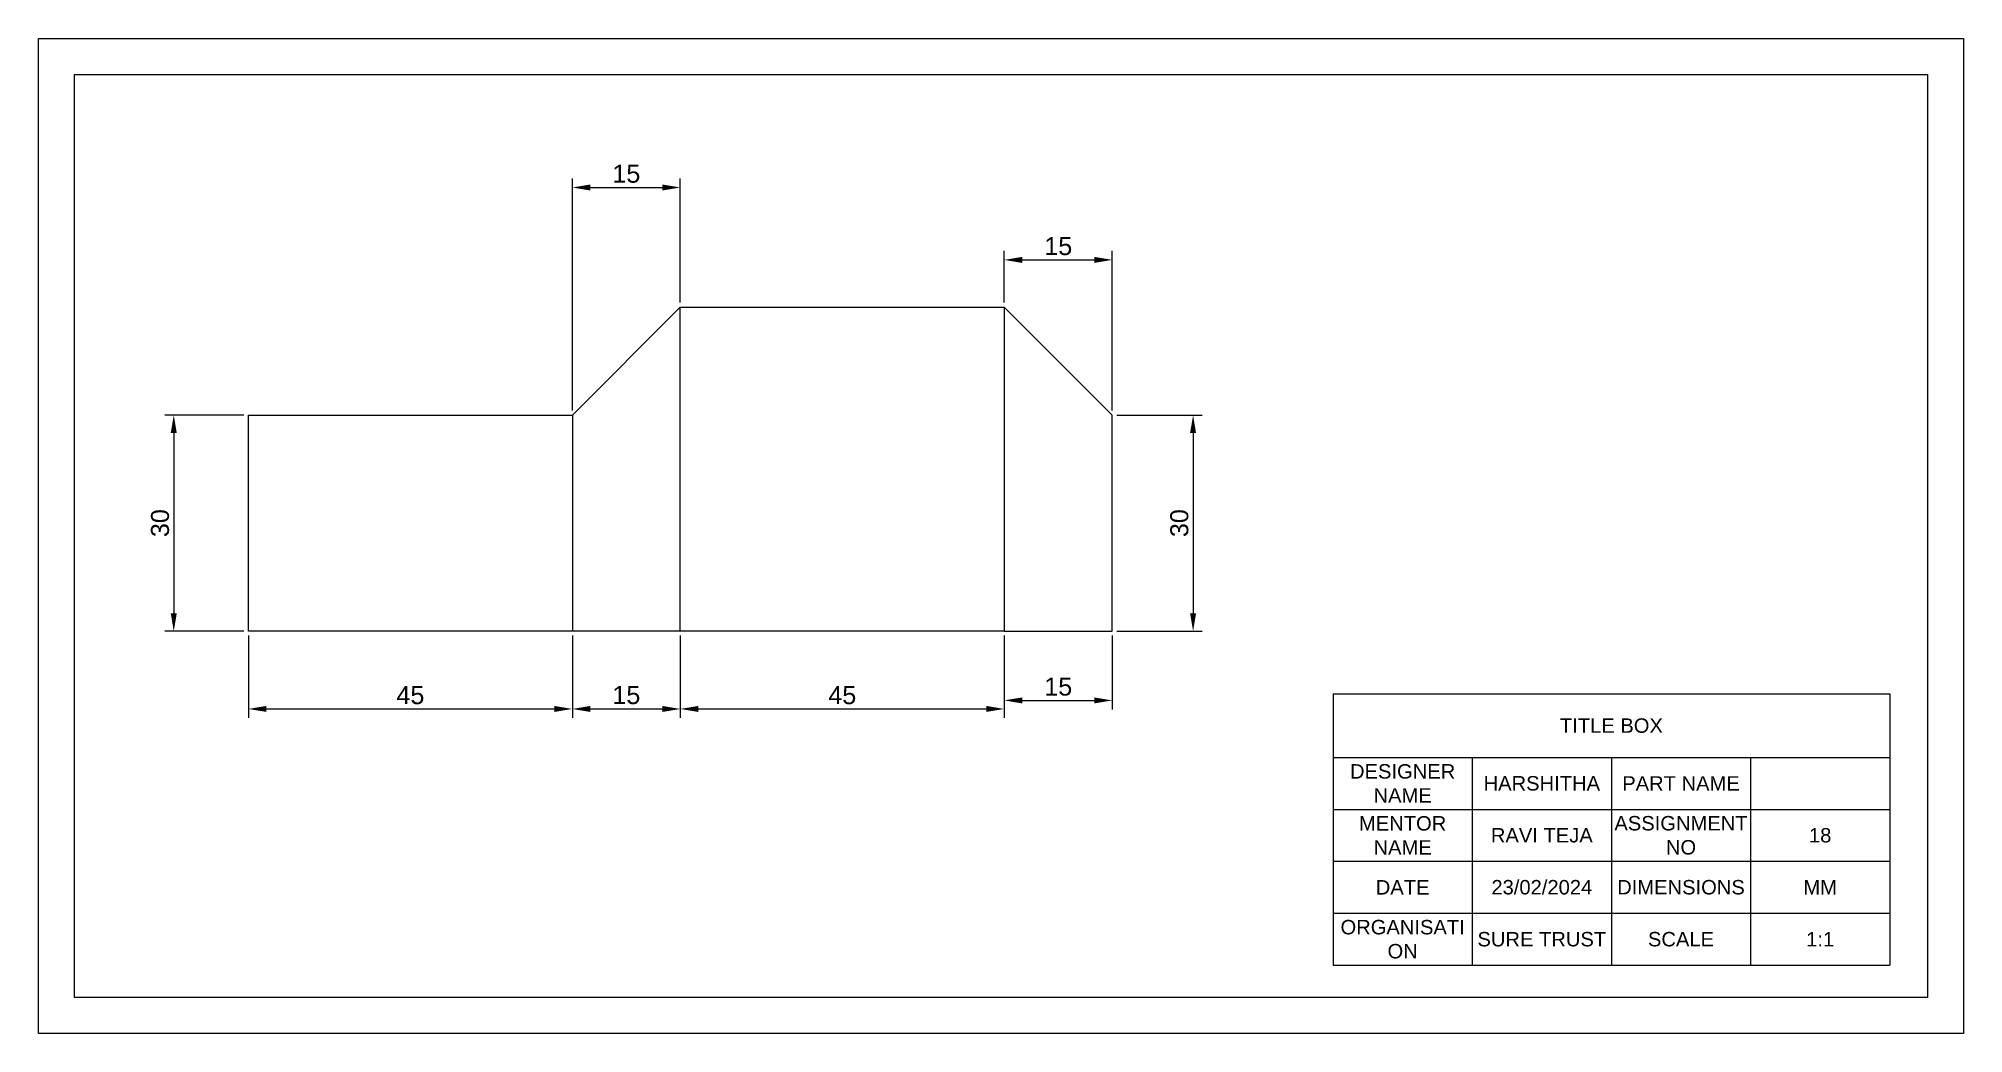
# Model space of a CAD drawing. Header units: millimetres. Extents: x 8176 to 10511, y 8428 to 8668.
# Drawn here: x 8604.2 to 8871.6, y 8479.1 to 8617.3 of the extents above; entities that cross this region are included whole.
import ezdxf

# ---------------------------------------------------------------- set-up
doc = ezdxf.new("R2010")
doc.units = ezdxf.units.MM
doc.styles.get("Standard").update_dxf_attribs({"font": 'arial.ttf'})
doc.dimstyles.new('ISO-25', dxfattribs={"dimtxt": 2.5, "dimasz": 2.5, "dimexe": 1.25, "dimexo": 0.625, "dimtad": 1, "dimtxsty": 'Standard', "dimcen": 2.5, "dimclre": 4, "dimclrt": 4, "dimadec": 0, "dimazin": 0, "dimtfac": 1, "dimtmove": 0, "dimatfit": 3, "dimfxl": 1, "dimarcsym": 0})

msp = doc.modelspace()

# ---------------------------------------------------------------- texts
at = {"attachment_point": 5}
for s, width, insert, char_height in [('TITLE BOX', 77.33629, (8822.723, 8521.85), 2.0038), ('DESIGNER NAME', 19.33407, (8793.722, 8513.834), 2.00384), ('HARSHITHA', 19.33407, (8813.056, 8513.834), 2.0038), ('PART NAME', 19.33407, (8832.39, 8513.834), 2.0038), ('MENTOR NAME', 19.33407, (8793.722, 8506.62), 2.00384), ('ASSIGNMENT NO', 19.33407, (8832.39, 8506.62), 2.00384), ('RAVI TEJA', 19.33407, (8813.056, 8506.62), 2.0038), ('18', 19.33407, (8851.724, 8506.62), 2.0038), ('DATE', 19.33407, (8793.722, 8499.407), 2.0038), ('23/02/2024', 19.33407, (8813.056, 8499.407), 2.0038), ('DIMENSIONS', 19.33407, (8832.39, 8499.407), 2.0038), ('MM', 19.33407, (8851.724, 8499.407), 2.0038), ('ORGANISATI\\PON', 19.33407, (8793.722, 8492.193), 2.0038), ('SURE TRUST', 19.33407, (8813.056, 8492.193), 2.0038), ('SCALE', 19.33407, (8832.39, 8492.193), 2.0038), ('1:1', 19.33407, (8851.724, 8492.193), 2.0038)]:
    msp.add_mtext_dynamic_manual_height_columns(s, width=width, gutter_width=10.019, heights=[0], dxfattribs=dict(at, insert=insert, char_height=char_height))

# ---------------------------------------------------------------- blocks, each defined once
blk = doc.blocks.new('*D10')
at = {"color": 4, "lineweight": -2, "transparency": 16777216}
for p, q in [((8632.76, 8564.97), (8621.76, 8564.97)), ((8632.76, 8534.97), (8621.76, 8534.97))]:
    blk.add_line(p, q, dxfattribs=at)
at = {"color": 0, "lineweight": -2, "transparency": 16777216}
blk.add_line((8623.01, 8562.47), (8623.01, 8537.47), dxfattribs=at)
at = {"color": 0, "transparency": 16777216}
for points in [[(8622.59, 8562.47), (8623.43, 8562.47), (8623.01, 8564.97)], [(8622.59, 8537.47), (8623.43, 8537.47), (8623.01, 8534.97)]]:
    blk.add_solid(points, dxfattribs=at)
at = {"layer": 'Defpoints', "color": 0, "transparency": 16777216}
for p in [(8633.38, 8564.97), (8623.01, 8534.97), (8633.38, 8534.97)]:
    blk.add_point(p, dxfattribs=at)
at = {"color": 4, "transparency": 16777216, "insert": (8621.11, 8549.97), "char_height": 2.5, "attachment_point": 5, "rotation": 90}
blk.add_mtext('30', dxfattribs=at)
blk = doc.blocks.new('*D11')
at = {"color": 4, "lineweight": -2, "transparency": 16777216}
for p, q in [((8633.38, 8534.35), (8633.38, 8522.92)), ((8678.38, 8534.35), (8678.38, 8522.92))]:
    blk.add_line(p, q, dxfattribs=at)
at = {"color": 0, "lineweight": -2, "transparency": 16777216}
blk.add_line((8635.88, 8524.17), (8675.88, 8524.17), dxfattribs=at)
at = {"color": 0, "transparency": 16777216}
for points in [[(8635.88, 8524.59), (8635.88, 8523.76), (8633.38, 8524.17)], [(8675.88, 8524.59), (8675.88, 8523.76), (8678.38, 8524.17)]]:
    blk.add_solid(points, dxfattribs=at)
at = {"layer": 'Defpoints', "color": 0, "transparency": 16777216}
for p in [(8633.38, 8534.97), (8678.38, 8534.97), (8678.38, 8524.17)]:
    blk.add_point(p, dxfattribs=at)
at = {"color": 4, "transparency": 16777216, "insert": (8655.88, 8526.07), "char_height": 2.5, "attachment_point": 5}
blk.add_mtext('45', dxfattribs=at)
blk = doc.blocks.new('*D12')
at = {"color": 4, "lineweight": -2, "transparency": 16777216}
for p, q in [((8678.38, 8534.35), (8678.38, 8522.92)), ((8693.38, 8534.35), (8693.38, 8522.92))]:
    blk.add_line(p, q, dxfattribs=at)
at = {"color": 0, "lineweight": -2, "transparency": 16777216}
blk.add_line((8680.88, 8524.17), (8690.88, 8524.17), dxfattribs=at)
at = {"color": 0, "transparency": 16777216}
for points in [[(8680.88, 8524.59), (8680.88, 8523.76), (8678.38, 8524.17)], [(8690.88, 8524.59), (8690.88, 8523.76), (8693.38, 8524.17)]]:
    blk.add_solid(points, dxfattribs=at)
at = {"layer": 'Defpoints', "color": 0, "transparency": 16777216}
for p in [(8678.38, 8534.97), (8693.38, 8534.97), (8693.38, 8524.17)]:
    blk.add_point(p, dxfattribs=at)
at = {"color": 4, "transparency": 16777216, "insert": (8685.88, 8526.08), "char_height": 2.5, "attachment_point": 5}
blk.add_mtext('15', dxfattribs=at)
blk = doc.blocks.new('*D13')
at = {"color": 4, "lineweight": -2, "transparency": 16777216}
for p, q in [((8693.38, 8534.35), (8693.38, 8522.92)), ((8738.38, 8534.35), (8738.38, 8522.92))]:
    blk.add_line(p, q, dxfattribs=at)
at = {"color": 0, "lineweight": -2, "transparency": 16777216}
blk.add_line((8695.88, 8524.17), (8735.88, 8524.17), dxfattribs=at)
at = {"color": 0, "transparency": 16777216}
for points in [[(8695.88, 8524.59), (8695.88, 8523.76), (8693.38, 8524.17)], [(8735.88, 8524.59), (8735.88, 8523.76), (8738.38, 8524.17)]]:
    blk.add_solid(points, dxfattribs=at)
at = {"layer": 'Defpoints', "color": 0, "transparency": 16777216}
for p in [(8693.38, 8534.97), (8738.38, 8534.97), (8738.38, 8524.17)]:
    blk.add_point(p, dxfattribs=at)
at = {"color": 4, "transparency": 16777216, "insert": (8715.88, 8526.07), "char_height": 2.5, "attachment_point": 5}
blk.add_mtext('45', dxfattribs=at)
blk = doc.blocks.new('*D14')
at = {"color": 4, "lineweight": -2, "transparency": 16777216}
for p, q in [((8738.38, 8534.35), (8738.38, 8524.11)), ((8753.38, 8534.35), (8753.38, 8524.11))]:
    blk.add_line(p, q, dxfattribs=at)
at = {"color": 0, "lineweight": -2, "transparency": 16777216}
blk.add_line((8740.88, 8525.36), (8750.88, 8525.36), dxfattribs=at)
at = {"color": 0, "transparency": 16777216}
for points in [[(8740.88, 8525.77), (8740.88, 8524.94), (8738.38, 8525.36)], [(8750.88, 8525.77), (8750.88, 8524.94), (8753.38, 8525.36)]]:
    blk.add_solid(points, dxfattribs=at)
at = {"layer": 'Defpoints', "color": 0, "transparency": 16777216}
for p in [(8738.38, 8534.97), (8753.38, 8534.97), (8753.38, 8525.36)]:
    blk.add_point(p, dxfattribs=at)
at = {"color": 4, "transparency": 16777216, "insert": (8745.88, 8527.26), "char_height": 2.5, "attachment_point": 5}
blk.add_mtext('15', dxfattribs=at)
blk = doc.blocks.new('*D15')
at = {"color": 4, "lineweight": -2, "transparency": 16777216}
for p, q in [((8754.01, 8564.97), (8765.86, 8564.97)), ((8754.01, 8534.97), (8765.86, 8534.97))]:
    blk.add_line(p, q, dxfattribs=at)
at = {"color": 0, "lineweight": -2, "transparency": 16777216}
blk.add_line((8764.61, 8562.47), (8764.61, 8537.47), dxfattribs=at)
at = {"color": 0, "transparency": 16777216}
for points in [[(8764.19, 8562.47), (8765.03, 8562.47), (8764.61, 8564.97)], [(8764.19, 8537.47), (8765.03, 8537.47), (8764.61, 8534.97)]]:
    blk.add_solid(points, dxfattribs=at)
at = {"layer": 'Defpoints', "color": 0, "transparency": 16777216}
for p in [(8753.38, 8564.97), (8753.38, 8534.97), (8764.61, 8534.97)]:
    blk.add_point(p, dxfattribs=at)
at = {"color": 4, "transparency": 16777216, "insert": (8762.71, 8549.97), "char_height": 2.5, "attachment_point": 5, "rotation": 90}
blk.add_mtext('30', dxfattribs=at)
blk = doc.blocks.new('*D16')
at = {"color": 4, "lineweight": -2, "transparency": 16777216}
for p, q in [((8678.38, 8565.6), (8678.38, 8597.82)), ((8693.38, 8580.6), (8693.38, 8597.82))]:
    blk.add_line(p, q, dxfattribs=at)
at = {"color": 0, "lineweight": -2, "transparency": 16777216}
blk.add_line((8680.88, 8596.57), (8690.88, 8596.57), dxfattribs=at)
at = {"color": 0, "transparency": 16777216}
for points in [[(8680.88, 8596.99), (8680.88, 8596.16), (8678.38, 8596.57)], [(8690.88, 8596.99), (8690.88, 8596.16), (8693.38, 8596.57)]]:
    blk.add_solid(points, dxfattribs=at)
at = {"layer": 'Defpoints', "color": 0, "transparency": 16777216}
for p in [(8693.38, 8596.57), (8693.38, 8579.97), (8678.38, 8564.97)]:
    blk.add_point(p, dxfattribs=at)
at = {"color": 4, "transparency": 16777216, "insert": (8685.88, 8598.47), "char_height": 2.5, "attachment_point": 5}
blk.add_mtext('15', dxfattribs=at)
blk = doc.blocks.new('*D44')
at = {"color": 4, "lineweight": -2, "transparency": 16777216}
for p, q in [((8738.38, 8580.6), (8738.38, 8587.77)), ((8753.38, 8565.6), (8753.38, 8587.77))]:
    blk.add_line(p, q, dxfattribs=at)
at = {"color": 0, "lineweight": -2, "transparency": 16777216}
blk.add_line((8740.88, 8586.52), (8750.88, 8586.52), dxfattribs=at)
at = {"color": 0, "transparency": 16777216}
for points in [[(8740.88, 8586.94), (8740.88, 8586.1), (8738.38, 8586.52)], [(8750.88, 8586.94), (8750.88, 8586.1), (8753.38, 8586.52)]]:
    blk.add_solid(points, dxfattribs=at)
at = {"layer": 'Defpoints', "color": 0, "transparency": 16777216}
for p in [(8753.38, 8586.52), (8738.38, 8579.97), (8753.38, 8564.97)]:
    blk.add_point(p, dxfattribs=at)
at = {"color": 4, "transparency": 16777216, "insert": (8745.88, 8588.42), "char_height": 2.5, "attachment_point": 5}
blk.add_mtext('15', dxfattribs=at)
blk = doc.blocks.new('*T46')
at = {"color": 0, "linetype": 'ByBlock', "lineweight": -2, "transparency": 16777216}
for p, q in [((0, 0), (77.34, 0)), ((0, 0), (0, -37.67)), ((77.34, 0), (77.34, -37.67)), ((0, -8.82), (77.34, -8.82)), ((19.33, -8.82), (19.33, -37.67)), ((38.67, -8.82), (38.67, -37.67)), ((58, -8.82), (58, -37.67)), ((0, -16.03), (77.34, -16.03)), ((0, -23.24), (77.34, -23.24)), ((0, -30.46), (77.34, -30.46)), ((0, -37.67), (77.34, -37.67))]:
    blk.add_line(p, q, dxfattribs=at)

# ---------------------------------------------------------------- dimensions: what is measured, and where the dimension line sits
for base, p1, p2, picture, middle in [((8693.38, 8596.573), (8678.38, 8564.973), (8693.38, 8579.973), '*D16', (8685.88, 8598.475)), ((8753.38, 8586.52), (8738.38, 8579.973), (8753.38, 8564.973), '*D44', (8745.88, 8588.421)), ((8678.38, 8524.174), (8633.38, 8534.973), (8678.38, 8534.973), '*D11', (8655.88, 8526.07)), ((8693.38, 8524.174), (8678.38, 8534.973), (8693.38, 8534.973), '*D12', (8685.88, 8526.075)), ((8738.38, 8524.174), (8693.38, 8534.973), (8738.38, 8534.973), '*D13', (8715.88, 8526.07)), ((8753.38, 8525.357), (8738.38, 8534.973), (8753.38, 8534.973), '*D14', (8745.88, 8527.258))]:
    dim = msp.add_linear_dim(base=base, p1=p1, p2=p2, dimstyle='ISO-25')
    dim.commit()
    dim.dimension.update_dxf_attribs({"geometry": picture, "text_midpoint": middle})
for base, p1, p2, picture, middle in [((8623.01, 8534.973), (8633.38, 8564.973), (8633.38, 8534.973), '*D10', (8621.108, 8549.973)), ((8764.611, 8534.973), (8753.38, 8564.973), (8753.38, 8534.973), '*D15', (8762.709, 8549.973))]:
    dim = msp.add_linear_dim(base=base, p1=p1, p2=p2, angle=90, dimstyle='ISO-25')
    dim.commit()
    dim.dimension.update_dxf_attribs({"geometry": picture, "text_midpoint": middle})

# ---------------------------------------------------------------- linework, layer by layer
for p, q in [((8678.38, 8564.973), (8693.38, 8579.973)), ((8693.38, 8534.973), (8693.38, 8579.973)), ((8693.38, 8579.973), (8738.38, 8579.973)), ((8738.38, 8579.973), (8738.38, 8534.973)), ((8753.38, 8564.973), (8738.38, 8579.973)), ((8633.38, 8534.973), (8633.38, 8564.973)), ((8633.38, 8564.973), (8678.38, 8564.973)), ((8678.38, 8564.973), (8678.38, 8534.973)), ((8753.38, 8534.973), (8753.38, 8564.973)), ((8738.38, 8534.973), (8633.38, 8534.973)), ((8738.38, 8534.973), (8753.38, 8534.973))]:
    msp.add_line(p, q)
for points in [[(8604.218, 8617.258), (8871.636, 8617.258), (8871.636, 8479.113), (8604.218, 8479.113)], [(8609.218, 8612.258), (8866.636, 8612.258), (8866.636, 8484.113), (8609.218, 8484.113)]]:
    msp.add_lwpolyline(points, close=True)

# ---------------------------------------------------------------- block references
msp.add_blockref('*T46', (8784.055, 8526.258))

msp.set_redraw_order([(e.dxf.handle, doc.entitydb.next_handle()) for e in msp.query("TEXT MTEXT ATTDEF DIMENSION ARC_DIMENSION")])  # texts and dimensions are drawn at this point

doc.saveas('drawing.dxf')
